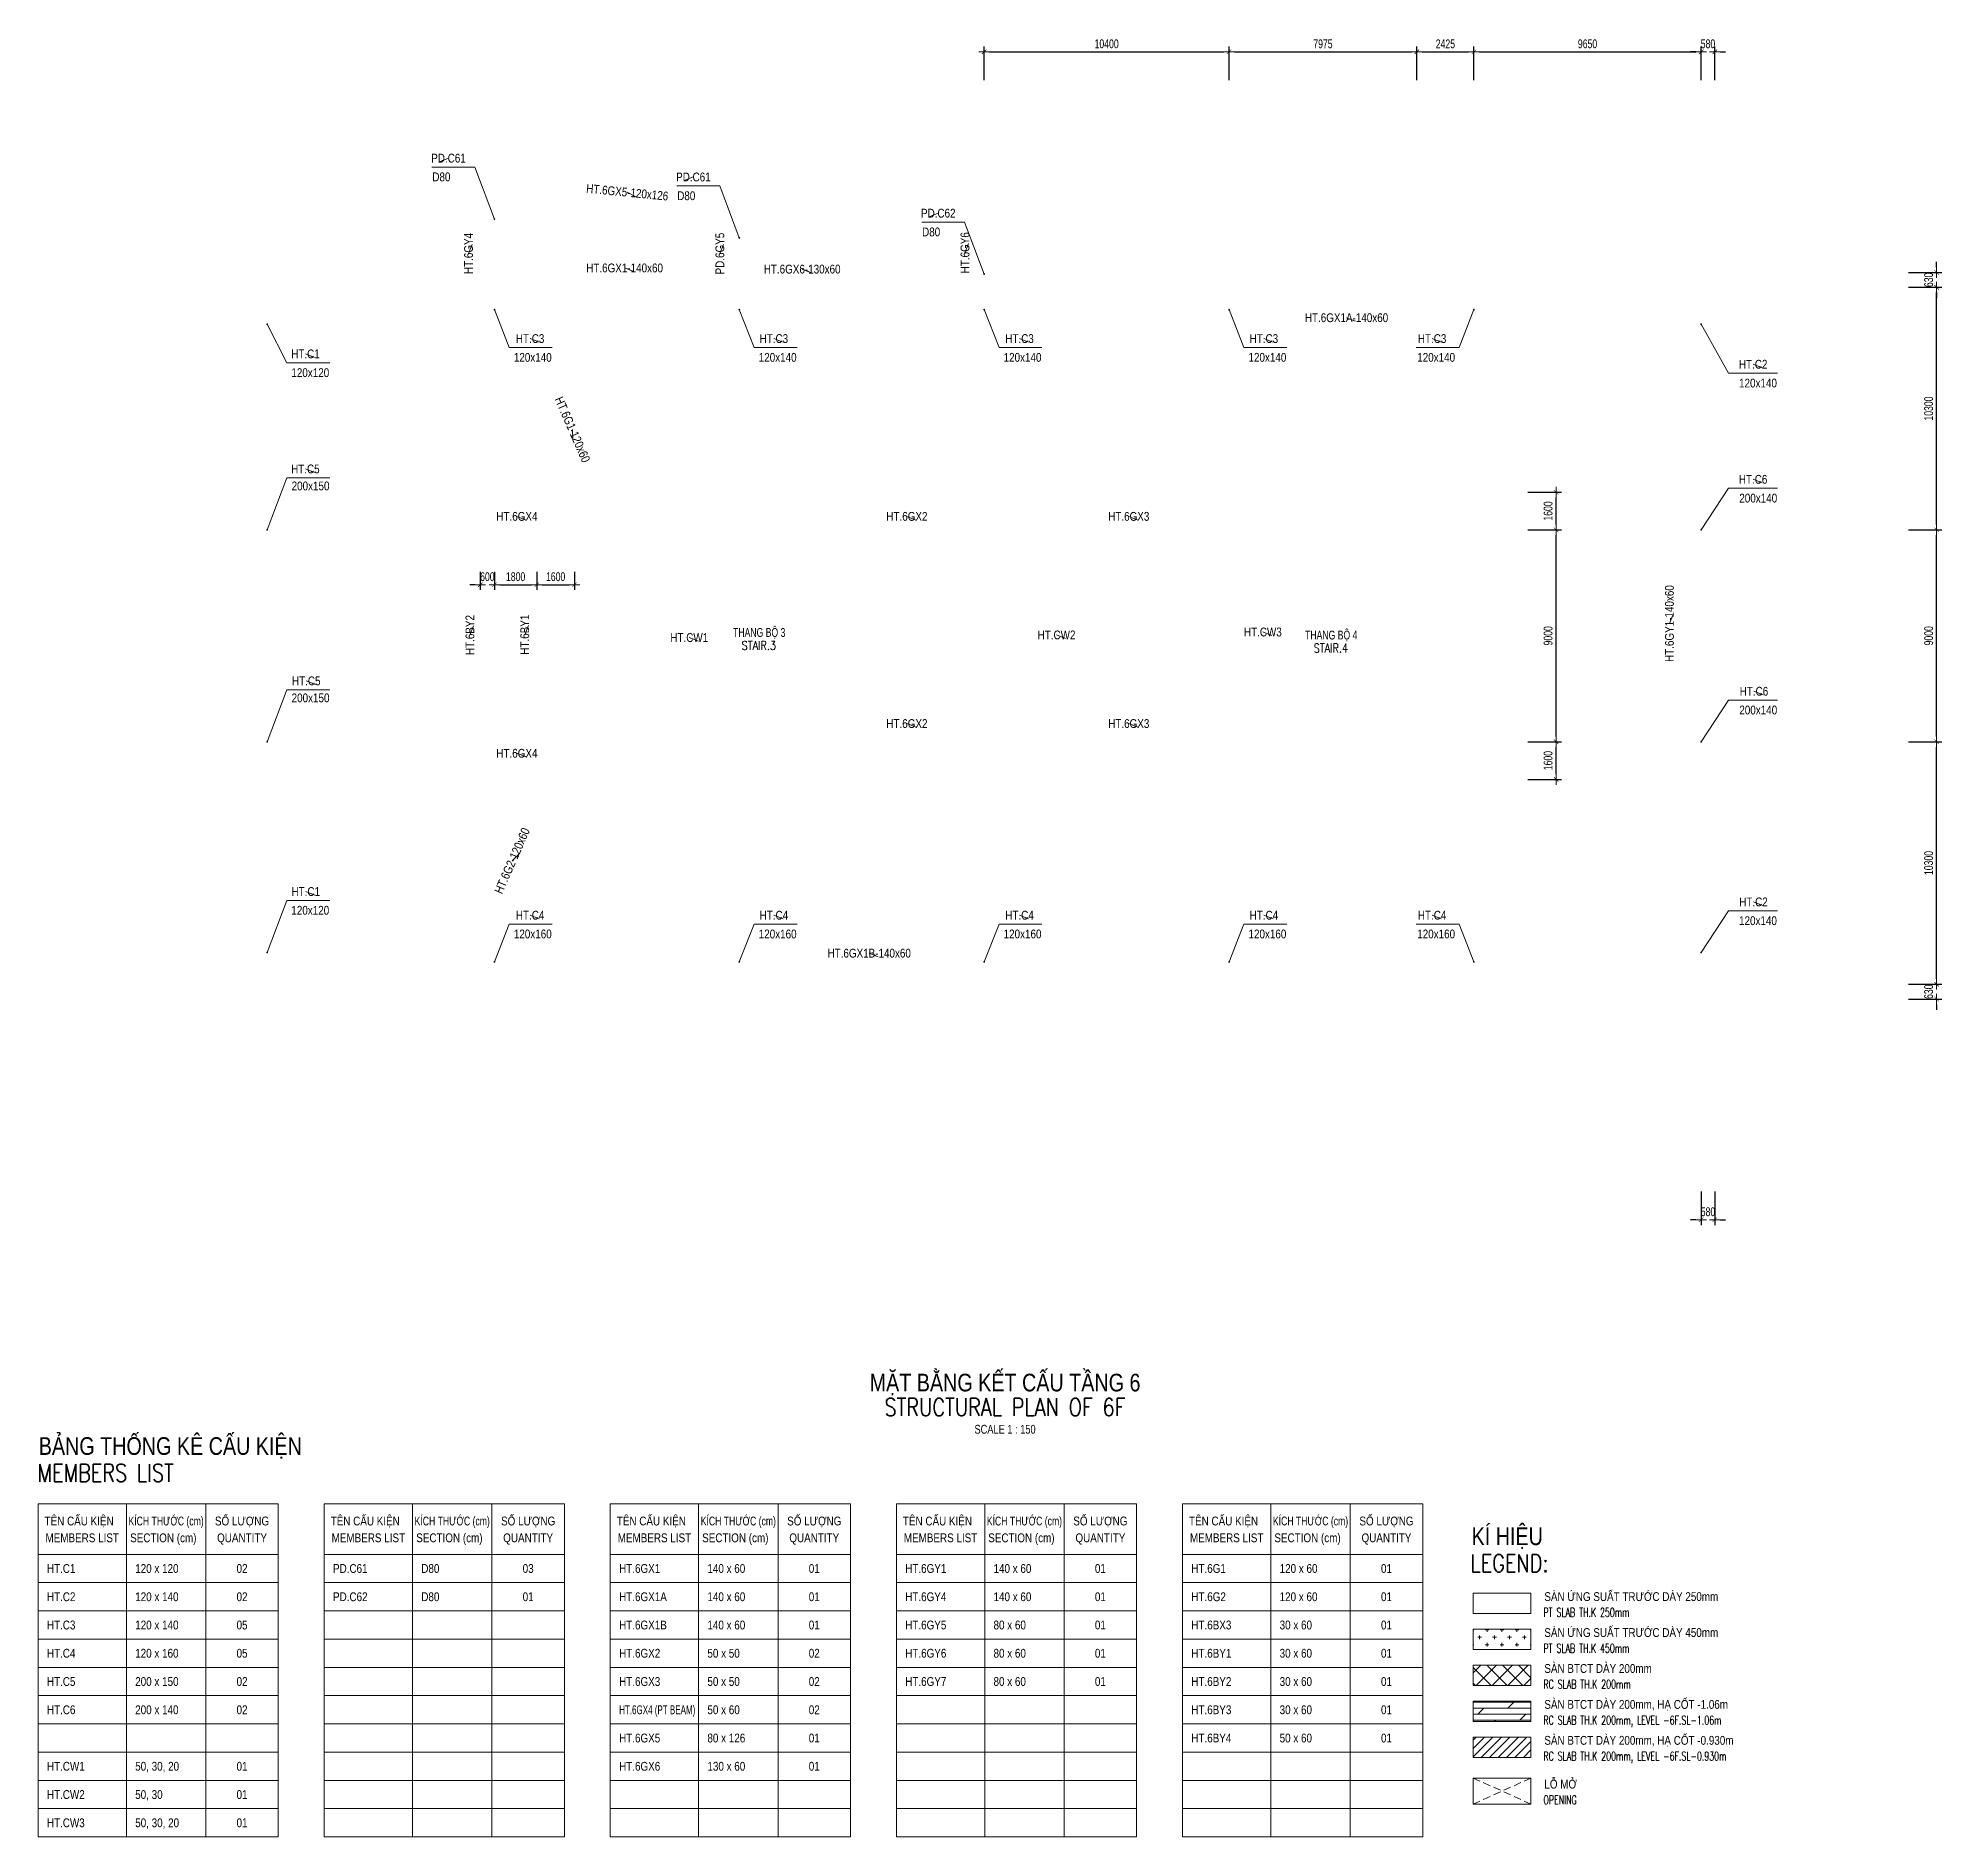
# Model space of a CAD drawing. Header units: millimetres. Extents: x 120969 to 201825, y -27310 to 49084.
import ezdxf
from ezdxf.enums import TextEntityAlignment as Align

# ---------------------------------------------------------------- set-up
doc = ezdxf.new("R2010")
doc.units = ezdxf.units.MM
doc.linetypes.add('DASHED2', pattern=[9.525, 6.35, -3.175])
doc.layers.get('Defpoints').update_dxf_attribs({"color": 151, "lineweight": 9})
for name, color, linetype, lineweight in [('$0$NDC_S_ANNO', 7, 'Continuous', 20), ('$0$NDC_S_DIM', 1, 'Continuous', 15), ('NDC_S_ANNO', 7, 'Continuous', 20), ('NDC_S_BEAM NAME', 7, 'Continuous', 9), ('NDC_S_COLUMN NAME', 7, 'Continuous', 9), ('NDC_S_DIM', 1, 'Continuous', 15), ('NDC_S_ENG TEXT', 2, 'Continuous', 20), ('NDC_S_ENG TITLE', 3, 'Continuous', 20), ('NDC_S_HATCH MATERIAL', 8, 'Continuous', 13), ('NDC_S_LEADER', 1, 'Continuous', 15), ('NDC_S_OPENING', 9, 'DASHED2', 13), ('NDC_S_SLAB', 2, 'Continuous', 20), ('NDC_S_TEXT SYMBOL', 7, 'Continuous', 20), ('NDC_S_VN TEXT', 7, 'Continuous', 20), ('NDC_S_VN TITLE', 6, 'Continuous', 35), ('NDC_Table', 3, 'Continuous', 20)]:
    doc.layers.add(name, color=color, linetype=linetype, lineweight=lineweight)
doc.styles.add('$0$ARIAL', font='arial.ttf', dxfattribs={"width": 0.8})
doc.styles.add('$0$NDC_DIM', font='', dxfattribs={"width": 0.75})
doc.styles.add('$0$NDC_EN TXT', font='romans.shx', dxfattribs={"width": 0.8})
doc.styles.add('NDC_ANNO', font='', dxfattribs={"width": 0.8})
doc.styles.add('NDC_BAR 2', font='romans.shx', dxfattribs={"width": 0.8})
doc.styles.add('NDC_DIM', font='', dxfattribs={"width": 0.75})
doc.styles.add('NDC_EN TXT', font='romans.shx', dxfattribs={"width": 0.8})
doc.styles.add('NDC_VIE TXT', font='arial.ttf', dxfattribs={"width": 0.8})
doc.styles.get('$0$NDC_DIM').set_extended_font_data('Dotum')
doc.styles.get('NDC_ANNO').set_extended_font_data('Dotum')
doc.styles.get('NDC_DIM').set_extended_font_data('Dotum')
doc.dimstyles.new('$0$NDC_dim_iso', dxfattribs={"dimtxt": 2.5, "dimasz": 1, "dimexe": 1.5, "dimexo": 2.5, "dimgap": 1, "dimtad": 1, "dimdec": 0, "dimzin": 0, "dimdsep": 46, "dimtxsty": '$0$NDC_DIM', "dimblk": '$0$DIMMARK', "dimcen": 0.09, "dimdle": 1.2, "dimclrd": 1, "dimclre": 1, "dimclrt": 3, "dimadec": 0, "dimazin": 0, "dimtfac": 1, "dimtdec": 0, "dimtix": 1, "dimtofl": 0, "dimtmove": 0, "dimatfit": 3, "dimfxl": 8, "dimfxlon": 1, "dimtolj": 1, "dimtzin": 0, "dimarcsym": 0})
doc.dimstyles.new('NDC_dim_150', dxfattribs={"dimscale": 150, "dimtxt": 2.5, "dimasz": 1.5, "dimexe": 1.5, "dimexo": 2.5, "dimgap": 1, "dimtad": 1, "dimdec": 0, "dimzin": 0, "dimdsep": 46, "dimtxsty": 'NDC_DIM', "dimblk": 'DIMMARK', "dimcen": 0.09, "dimdle": 1.2, "dimclrd": 1, "dimclre": 1, "dimclrt": 3, "dimadec": 0, "dimazin": 0, "dimtfac": 1, "dimtdec": 0, "dimtix": 1, "dimtofl": 0, "dimtmove": 0, "dimatfit": 3, "dimfxl": 8, "dimfxlon": 1, "dimtolj": 1, "dimtzin": 0, "dimarcsym": 0})
doc.dimstyles.new('NDC_dim_200', dxfattribs={"dimscale": 200, "dimtxt": 2.5, "dimasz": 1.5, "dimexe": 1.5, "dimexo": 2.5, "dimgap": 1, "dimtad": 1, "dimdec": 0, "dimzin": 0, "dimdsep": 46, "dimtxsty": 'NDC_DIM', "dimblk": 'DIMMARK', "dimcen": 0.09, "dimdle": 1.2, "dimclrd": 1, "dimclre": 1, "dimclrt": 3, "dimadec": 0, "dimazin": 0, "dimtfac": 1, "dimtdec": 0, "dimtix": 1, "dimtofl": 0, "dimtmove": 0, "dimatfit": 3, "dimfxl": 6, "dimfxlon": 1, "dimtolj": 1, "dimtzin": 0, "dimarcsym": 0})

msp = doc.modelspace()

# ---------------------------------------------------------------- texts
at = {"layer": 'NDC_S_ENG TEXT', "style": '$0$NDC_EN TXT'}
for s, height, width, p in [('LEGEND:', 750, 0.8, (181800.2, -16059.5)), ('PT SLAB TH.K 250mm', 375, 0.65, (184901.7, -17961)), ('PT SLAB TH.K 450mm', 375, 0.65, (184901.7, -19487)), ('RC SLAB TH.K 200mm', 375, 0.65, (184901.7, -21013)), ('RC SLAB TH.K 200mm, LEVEL -6F.SL-1.06m', 375, 0.65, (184901.7, -22539)), ('RC SLAB TH.K 200mm, LEVEL -6F.SL-0.930m', 375, 0.65, (184901.7, -24065)), ('OPENING', 375, 0.65, (184901.7, -25923.9))]:
    msp.add_text(s, height=height, dxfattribs=dict(at, width=width)).set_placement(p)
at = {"layer": 'NDC_S_ENG TITLE', "style": 'NDC_EN TXT', "width": 0.8}
msp.add_text('MEMBERS LIST', height=750, dxfattribs=at).set_placement((120947.1, -12225.5))
at = {"layer": 'NDC_S_VN TEXT'}
for s, style, width, p in [('THANG BỘ 3', 'NDC_VIE TXT', 0.7, (150486.1, 23653.7)), ('STAIR.3', 'NDC_BAR 2', 0.8, (150853.9, 23100.6)), ('THANG BỘ 4', 'NDC_VIE TXT', 0.7, (174779.5, 23543.7)), ('STAIR.4', 'NDC_BAR 2', 0.8, (175147.3, 22990.7)), ('SÀN ỨNG SUẤT TRƯỚC DÀY 250mm', 'NDC_VIE TXT', 0.8, (184940, -17292.2)), ('SÀN ỨNG SUẤT TRƯỚC DÀY 450mm', 'NDC_VIE TXT', 0.8, (184940, -18818.2)), ('SÀN BTCT DÀY 200mm', 'NDC_VIE TXT', 0.8, (184940, -20344.2)), ('SÀN BTCT DÀY 200mm, HẠ CỐT -1.06m', 'NDC_VIE TXT', 0.8, (184940, -21870.2)), ('SÀN BTCT DÀY 200mm, HẠ CỐT -0.930m', 'NDC_VIE TXT', 0.8, (184940, -23396.2)), ('LỖ MỞ', 'NDC_VIE TXT', 0.8, (184940, -25255.1))]:
    msp.add_text(s, height=375, dxfattribs=dict(at, style=style, width=width)).set_placement(p)
at = {"layer": 'NDC_S_VN TEXT', "style": 'NDC_VIE TXT', "width": 0.8}
for s, p in [('BẢNG THỐNG KÊ CẤU KIỆN', (120997.4, -10334.4)), ('KÍ HIỆU', (181850.4, -14168.4))]:
    msp.add_text(s, height=750, dxfattribs=at).set_placement(p, align=Align.TOP_LEFT)
at = {"layer": 'NDC_S_VN TEXT', "style": 'NDC_VIE TXT'}
for s, width, p in [('TÊN CẤU KIỆN', 0.8, (122712.8, -13893.7)), ('KÍCH THƯỚC (cm)', 0.7, (126406.6, -13893.7)), ('SỐ LƯỢNG', 0.8, (129631.6, -13893.7)), ('TÊN CẤU KIỆN', 0.8, (134863.8, -13893.7)), ('KÍCH THƯỚC (cm)', 0.7, (138557.6, -13893.7)), ('SỐ LƯỢNG', 0.8, (141782.6, -13893.7)), ('TÊN CẤU KIỆN', 0.8, (147014.7, -13893.7)), ('KÍCH THƯỚC (cm)', 0.7, (150708.5, -13893.7)), ('SỐ LƯỢNG', 0.8, (153933.5, -13893.7)), ('TÊN CẤU KIỆN', 0.8, (159165.7, -13893.7)), ('KÍCH THƯỚC (cm)', 0.7, (162859.5, -13893.7)), ('SỐ LƯỢNG', 0.8, (166084.5, -13893.7)), ('TÊN CẤU KIỆN', 0.8, (171316.7, -13893.7)), ('KÍCH THƯỚC (cm)', 0.7, (175010.5, -13893.7)), ('SỐ LƯỢNG', 0.8, (178235.5, -13893.7)), ('MEMBERS LIST', 0.8, (122844.1, -14607.1)), ('SECTION (cm)', 0.8, (126287.7, -14607.1)), ('QUANTITY', 0.8, (129631.6, -14607.1)), ('MEMBERS LIST', 0.8, (134995.1, -14607.1)), ('SECTION (cm)', 0.8, (138438.7, -14607.1)), ('QUANTITY', 0.8, (141782.6, -14607.1)), ('MEMBERS LIST', 0.8, (147146, -14607.1)), ('SECTION (cm)', 0.8, (150580.5, -14607.1)), ('QUANTITY', 0.8, (153933.5, -14607.1)), ('MEMBERS LIST', 0.8, (159297, -14607.1)), ('SECTION (cm)', 0.8, (162731.5, -14607.1)), ('QUANTITY', 0.8, (166084.5, -14607.1)), ('MEMBERS LIST', 0.8, (171448, -14607.1)), ('SECTION (cm)', 0.8, (174882.5, -14607.1)), ('QUANTITY', 0.8, (178235.5, -14607.1)), ('02', 0.8, (129631.6, -15910)), ('03', 0.8, (141782.6, -15910)), ('01', 0.8, (153933.5, -15910)), ('01', 0.8, (166084.5, -15910)), ('01', 0.8, (178235.5, -15910)), ('02', 0.8, (129631.6, -17110)), ('01', 0.8, (141782.6, -17110)), ('01', 0.8, (153933.5, -17110)), ('01', 0.8, (166084.5, -17110)), ('01', 0.8, (178235.5, -17110)), ('05', 0.8, (129631.6, -18310)), ('01', 0.8, (153933.5, -18310)), ('01', 0.8, (166084.5, -18310)), ('01', 0.8, (178235.5, -18310)), ('05', 0.8, (129631.6, -19510)), ('02', 0.8, (153933.5, -19510)), ('01', 0.8, (166084.5, -19510)), ('01', 0.8, (178235.5, -19510)), ('02', 0.8, (129631.6, -20710)), ('02', 0.8, (153933.5, -20710)), ('01', 0.8, (166084.5, -20710)), ('01', 0.8, (178235.5, -20710)), ('02', 0.8, (129631.6, -21910)), ('02', 0.8, (153933.5, -21910)), ('01', 0.8, (178235.5, -21910)), ('01', 0.8, (153933.5, -23110)), ('01', 0.8, (178235.5, -23110)), ('01', 0.8, (129631.6, -24310)), ('01', 0.8, (153933.5, -24310)), ('01', 0.8, (129631.6, -25510)), ('01', 0.8, (129631.6, -26710))]:
    msp.add_text(s, height=375, dxfattribs=dict(at, width=width)).set_placement(p, align=Align.MIDDLE_CENTER)
for s, width, p in [('HT.C1', 0.8, (121344.1, -15910)), ('120 x 120', 0.8, (125094.1, -15910)), ('PD.C61', 0.8, (133495.1, -15910)), ('D80', 0.8, (137245.1, -15910)), ('HT.6GX1', 0.8, (145646, -15910)), ('140 x 60', 0.8, (149396, -15910)), ('HT.6GY1', 0.8, (157797, -15910)), ('140 x 60', 0.8, (161547, -15910)), ('HT.6G1', 0.8, (169948, -15910)), ('120 x 60', 0.8, (173698, -15910)), ('HT.C2', 0.8, (121344.1, -17110)), ('120 x 140', 0.8, (125094.1, -17110)), ('PD.C62', 0.8, (133495.1, -17110)), ('D80', 0.8, (137245.1, -17110)), ('HT.6GX1A', 0.8, (145646, -17110)), ('140 x 60', 0.8, (149396, -17110)), ('HT.6GY4', 0.8, (157797, -17110)), ('140 x 60', 0.8, (161547, -17110)), ('HT.6G2', 0.8, (169948, -17110)), ('120 x 60', 0.8, (173698, -17110)), ('HT.C3', 0.8, (121344.1, -18310)), ('120 x 140', 0.8, (125094.1, -18310)), ('HT.6GX1B', 0.8, (145646, -18310)), ('140 x 60', 0.8, (149396, -18310)), ('HT.6GY5', 0.8, (157797, -18310)), ('80 x 60', 0.8, (161547, -18310)), ('HT.6BX3', 0.8, (169948, -18310)), ('30 x 60', 0.8, (173698, -18310)), ('HT.C4', 0.8, (121344.1, -19510)), ('120 x 160', 0.8, (125094.1, -19510)), ('HT.6GX2', 0.8, (145646, -19510)), ('50 x 50', 0.8, (149396, -19510)), ('HT.6GY6', 0.8, (157797, -19510)), ('80 x 60', 0.8, (161547, -19510)), ('HT.6BY1', 0.8, (169948, -19510)), ('30 x 60', 0.8, (173698, -19510)), ('HT.C5', 0.8, (121344.1, -20710)), ('200 x 150', 0.8, (125094.1, -20710)), ('HT.6GX3', 0.8, (145646, -20710)), ('50 x 50', 0.8, (149396, -20710)), ('HT.6GY7', 0.8, (157797, -20710)), ('80 x 60', 0.8, (161547, -20710)), ('HT.6BY2', 0.8, (169948, -20710)), ('30 x 60', 0.8, (173698, -20710)), ('HT.C6', 0.8, (121344.1, -21910)), ('200 x 140', 0.8, (125094.1, -21910)), ('HT.6GX4 (PT BEAM)', 0.65, (145646, -21910)), ('50 x 60', 0.8, (149396, -21910)), ('HT.6BY3', 0.8, (169948, -21910)), ('30 x 60', 0.8, (173698, -21910)), ('HT.6GX5', 0.8, (145646, -23110)), ('HT.6BY4', 0.8, (169948, -23110)), ('50 x 60', 0.8, (173698, -23110)), ('HT.CW1', 0.8, (121344.1, -24310)), ('50, 30, 20', 0.8, (125094.1, -24310)), ('HT.6GX6', 0.8, (145646, -24310)), ('130 x 60', 0.8, (149396, -24310)), ('HT.CW2', 0.8, (121344.1, -25510)), ('50, 30', 0.8, (125094.1, -25510)), ('HT.CW3', 0.8, (121344.1, -26710)), ('50, 30, 20', 0.8, (125094.1, -26710))]:
    msp.add_text(s, height=375, dxfattribs=dict(at, width=width)).set_placement(p, align=Align.MIDDLE_LEFT)
at = {"layer": 'NDC_S_VN TEXT', "color": 1, "style": 'NDC_VIE TXT', "width": 0.8}
msp.add_text('80 x 126', height=375, dxfattribs=at).set_placement((149396, -23110), align=Align.MIDDLE_LEFT)

# ---------------------------------------------------------------- blocks, each defined once
blk = doc.blocks.new('Drawing name_symbol')
at = {"layer": 'NDC_S_ENG TITLE', "style": 'NDC_EN TXT', "width": 0.8}
blk.add_attdef('SECTDET1', text='', height=5, dxfattribs=at).set_placement((0, 1.01), align=Align.CENTER)
at = {"layer": 'NDC_S_TEXT SYMBOL', "lineweight": 25, "style": 'NDC_ANNO', "width": 0.8}
blk.add_attdef('SSCALE', text='', height=2.5, dxfattribs=at).set_placement((0, -4), align=Align.CENTER)
at = {"layer": 'NDC_S_VN TITLE', "style": 'NDC_VIE TXT', "width": 0.8}
blk.add_attdef('SECTDET2', text='', height=5, dxfattribs=at).set_placement((0, 7.97), align=Align.CENTER)
blk = doc.blocks.new('$0$DIMMARK')
at = {"layer": '$0$NDC_S_DIM', "color": 1}
blk.add_line((-1.5, 0), (1, 0), dxfattribs=at)
at = {"layer": '$0$NDC_S_DIM', "color": 2, "const_width": 0.1}
blk.add_lwpolyline([(-0.42, -0.42), (0.42, 0.42)], dxfattribs=at)
blk = doc.blocks.new('DIMMARK')
at = {"layer": 'NDC_S_DIM', "color": 1}
blk.add_line((-1.5, 0), (1, 0), dxfattribs=at)
at = {"layer": 'NDC_S_DIM', "color": 2, "const_width": 0.1}
blk.add_lwpolyline([(-0.42, -0.42), (0.42, 0.42)], dxfattribs=at)
blk = doc.blocks.new('*D224')
at = {"layer": 'Defpoints', "color": 0, "ltscale": 100, "transparency": 16777216}
for p in [(171550, 48500), (161150, 43304), (171550, 42626)]:
    blk.add_point(p, dxfattribs=at)
at = {"layer": 'NDC_S_DIM', "color": 1, "lineweight": -2, "ltscale": 100, "transparency": 16777216}
for p, q in [((161150, 47300), (161150, 48725)), ((171550, 47300), (171550, 48725)), ((161375, 48500), (171325, 48500))]:
    blk.add_line(p, q, dxfattribs=at)
at = {"layer": 'NDC_S_DIM', "color": 1, "lineweight": -2, "ltscale": 100, "transparency": 16777216, "xscale": 225, "yscale": 225, "zscale": 225, "rotation": 180}
blk.add_blockref('DIMMARK', (161150, 48500), dxfattribs=at)
at = {"layer": 'NDC_S_DIM', "color": 1, "lineweight": -2, "ltscale": 100, "transparency": 16777216, "xscale": 225, "yscale": 225, "zscale": 225}
blk.add_blockref('DIMMARK', (171550, 48500), dxfattribs=at)
at = {"layer": 'NDC_S_DIM', "color": 3, "ltscale": 100, "transparency": 16777216, "insert": (166350, 48838), "char_height": 375, "attachment_point": 5, "style": 'NDC_DIM'}
blk.add_mtext('\\A1;10400', dxfattribs=at)
blk = doc.blocks.new('*D225')
at = {"layer": 'Defpoints', "color": 0, "ltscale": 100, "transparency": 16777216}
for p in [(179525, 48500), (171550, 46607), (179525, 46607)]:
    blk.add_point(p, dxfattribs=at)
at = {"layer": 'NDC_S_DIM', "color": 1, "lineweight": -2, "ltscale": 100, "transparency": 16777216}
for p, q in [((171550, 47300), (171550, 48725)), ((179525, 47300), (179525, 48725)), ((171775, 48500), (179300, 48500))]:
    blk.add_line(p, q, dxfattribs=at)
at = {"layer": 'NDC_S_DIM', "color": 1, "lineweight": -2, "ltscale": 100, "transparency": 16777216, "xscale": 225, "yscale": 225, "zscale": 225, "rotation": 180}
blk.add_blockref('DIMMARK', (171550, 48500), dxfattribs=at)
at = {"layer": 'NDC_S_DIM', "color": 1, "lineweight": -2, "ltscale": 100, "transparency": 16777216, "xscale": 225, "yscale": 225, "zscale": 225}
blk.add_blockref('DIMMARK', (179525, 48500), dxfattribs=at)
at = {"layer": 'NDC_S_DIM', "color": 3, "ltscale": 100, "transparency": 16777216, "insert": (175537, 48838), "char_height": 375, "attachment_point": 5, "style": 'NDC_DIM'}
blk.add_mtext('\\A1;7975', dxfattribs=at)
blk = doc.blocks.new('*D226')
at = {"layer": 'Defpoints', "color": 0, "ltscale": 100, "transparency": 16777216}
for p in [(181950, 48500), (179525, 46607), (181950, 46607)]:
    blk.add_point(p, dxfattribs=at)
at = {"layer": 'NDC_S_DIM', "color": 1, "lineweight": -2, "ltscale": 100, "transparency": 16777216}
for p, q in [((179525, 47300), (179525, 48725)), ((181950, 47300), (181950, 48725)), ((179750, 48500), (181725, 48500))]:
    blk.add_line(p, q, dxfattribs=at)
at = {"layer": 'NDC_S_DIM', "color": 1, "lineweight": -2, "ltscale": 100, "transparency": 16777216, "xscale": 225, "yscale": 225, "zscale": 225, "rotation": 180}
blk.add_blockref('DIMMARK', (179525, 48500), dxfattribs=at)
at = {"layer": 'NDC_S_DIM', "color": 1, "lineweight": -2, "ltscale": 100, "transparency": 16777216, "xscale": 225, "yscale": 225, "zscale": 225}
blk.add_blockref('DIMMARK', (181950, 48500), dxfattribs=at)
at = {"layer": 'NDC_S_DIM', "color": 3, "ltscale": 100, "transparency": 16777216, "insert": (180737, 48838), "char_height": 375, "attachment_point": 5, "style": 'NDC_DIM'}
blk.add_mtext('\\A1;2425', dxfattribs=at)
blk = doc.blocks.new('*D227')
at = {"layer": 'Defpoints', "color": 0, "ltscale": 100, "transparency": 16777216}
for p in [(191600, 48500), (181950, 46828), (191600, 46828)]:
    blk.add_point(p, dxfattribs=at)
at = {"layer": 'NDC_S_DIM', "color": 1, "lineweight": -2, "ltscale": 100, "transparency": 16777216}
for p, q in [((181950, 47300), (181950, 48725)), ((191600, 47300), (191600, 48725)), ((182175, 48500), (191375, 48500))]:
    blk.add_line(p, q, dxfattribs=at)
at = {"layer": 'NDC_S_DIM', "color": 1, "lineweight": -2, "ltscale": 100, "transparency": 16777216, "xscale": 225, "yscale": 225, "zscale": 225, "rotation": 180}
blk.add_blockref('DIMMARK', (181950, 48500), dxfattribs=at)
at = {"layer": 'NDC_S_DIM', "color": 1, "lineweight": -2, "ltscale": 100, "transparency": 16777216, "xscale": 225, "yscale": 225, "zscale": 225}
blk.add_blockref('DIMMARK', (191600, 48500), dxfattribs=at)
at = {"layer": 'NDC_S_DIM', "color": 3, "ltscale": 100, "transparency": 16777216, "insert": (186775, 48838), "char_height": 375, "attachment_point": 5, "style": 'NDC_DIM'}
blk.add_mtext('\\A1;9650', dxfattribs=at)
blk = doc.blocks.new('*D228')
at = {"layer": 'Defpoints', "color": 0, "ltscale": 100, "transparency": 16777216}
for p in [(192180, 48500), (191600, 46828), (192180, 37200)]:
    blk.add_point(p, dxfattribs=at)
at = {"layer": 'NDC_S_DIM', "color": 1, "lineweight": -2, "ltscale": 100, "transparency": 16777216}
for p, q in [((191600, 47300), (191600, 48725)), ((192180, 47300), (192180, 48725)), ((191375, 48500), (191150, 48500)), ((192405, 48500), (192630, 48500))]:
    blk.add_line(p, q, dxfattribs=at)
at = {"layer": 'NDC_S_DIM', "color": 1, "lineweight": -2, "ltscale": 100, "transparency": 16777216, "xscale": 225, "yscale": 225, "zscale": 225}
blk.add_blockref('DIMMARK', (191600, 48500), dxfattribs=at)
at = {"layer": 'NDC_S_DIM', "color": 1, "lineweight": -2, "ltscale": 100, "transparency": 16777216, "xscale": 225, "yscale": 225, "zscale": 225, "rotation": 180}
blk.add_blockref('DIMMARK', (192180, 48500), dxfattribs=at)
at = {"layer": 'NDC_S_DIM', "color": 3, "ltscale": 100, "transparency": 16777216, "insert": (191890, 48838), "char_height": 375, "attachment_point": 5, "style": 'NDC_DIM'}
blk.add_mtext('\\A1;580', dxfattribs=at)
blk = doc.blocks.new('*D229')
at = {"layer": 'Defpoints', "color": 0, "ltscale": 100, "transparency": 16777216}
for p in [(188321, 8900), (201600, 8900), (188571, 8270)]:
    blk.add_point(p, dxfattribs=at)
at = {"layer": 'NDC_S_DIM', "color": 1, "lineweight": -2, "ltscale": 100, "transparency": 16777216}
for p, q in [((200400, 8900), (201825, 8900)), ((201600, 9125), (201600, 9350)), ((200400, 8270), (201825, 8270)), ((201600, 8045), (201600, 7820))]:
    blk.add_line(p, q, dxfattribs=at)
at = {"layer": 'NDC_S_DIM', "color": 1, "lineweight": -2, "ltscale": 100, "transparency": 16777216, "xscale": 225, "yscale": 225, "zscale": 225}
for p, rotation in [((201600, 8900), 270), ((201600, 8270), 90)]:
    blk.add_blockref('DIMMARK', p, dxfattribs=dict(at, rotation=rotation))
at = {"layer": 'NDC_S_DIM', "color": 3, "ltscale": 100, "transparency": 16777216, "insert": (201262, 8585), "char_height": 375, "attachment_point": 5, "rotation": 90, "style": 'NDC_DIM'}
blk.add_mtext('\\A1;630', dxfattribs=at)
blk = doc.blocks.new('*D230')
at = {"layer": 'Defpoints', "color": 0, "ltscale": 100, "transparency": 16777216}
for p in [(197642, 19200), (201600, 19200), (188321, 8900)]:
    blk.add_point(p, dxfattribs=at)
at = {"layer": 'NDC_S_DIM', "color": 1, "lineweight": -2, "ltscale": 100, "transparency": 16777216}
for p, q in [((200400, 19200), (201825, 19200)), ((201600, 9125), (201600, 18975)), ((200400, 8900), (201825, 8900))]:
    blk.add_line(p, q, dxfattribs=at)
at = {"layer": 'NDC_S_DIM', "color": 1, "lineweight": -2, "ltscale": 100, "transparency": 16777216, "xscale": 225, "yscale": 225, "zscale": 225}
for p, rotation in [((201600, 19200), 90), ((201600, 8900), 270)]:
    blk.add_blockref('DIMMARK', p, dxfattribs=dict(at, rotation=rotation))
at = {"layer": 'NDC_S_DIM', "color": 3, "ltscale": 100, "transparency": 16777216, "insert": (201262, 14050), "char_height": 375, "attachment_point": 5, "rotation": 90, "style": 'NDC_DIM'}
blk.add_mtext('\\A1;10300', dxfattribs=at)
blk = doc.blocks.new('*D231')
at = {"layer": 'Defpoints', "color": 0, "ltscale": 100, "transparency": 16777216}
for p in [(196143, 28200), (201600, 28200), (197642, 19200)]:
    blk.add_point(p, dxfattribs=at)
at = {"layer": 'NDC_S_DIM', "color": 1, "lineweight": -2, "ltscale": 100, "transparency": 16777216}
for p, q in [((200400, 28200), (201825, 28200)), ((201600, 19425), (201600, 27975)), ((200400, 19200), (201825, 19200))]:
    blk.add_line(p, q, dxfattribs=at)
at = {"layer": 'NDC_S_DIM', "color": 1, "lineweight": -2, "ltscale": 100, "transparency": 16777216, "xscale": 225, "yscale": 225, "zscale": 225}
for p, rotation in [((201600, 28200), 90), ((201600, 19200), 270)]:
    blk.add_blockref('DIMMARK', p, dxfattribs=dict(at, rotation=rotation))
at = {"layer": 'NDC_S_DIM', "color": 3, "ltscale": 100, "transparency": 16777216, "insert": (201262, 23700), "char_height": 375, "attachment_point": 5, "rotation": 90, "style": 'NDC_DIM'}
blk.add_mtext('\\A1;9000', dxfattribs=at)
blk = doc.blocks.new('*D232')
at = {"layer": 'Defpoints', "color": 0, "ltscale": 100, "transparency": 16777216}
for p in [(196143, 38500), (201600, 38500), (196143, 28200)]:
    blk.add_point(p, dxfattribs=at)
at = {"layer": 'NDC_S_DIM', "color": 1, "lineweight": -2, "ltscale": 100, "transparency": 16777216}
for p, q in [((200400, 38500), (201825, 38500)), ((201600, 28425), (201600, 38275)), ((200400, 28200), (201825, 28200))]:
    blk.add_line(p, q, dxfattribs=at)
at = {"layer": 'NDC_S_DIM', "color": 1, "lineweight": -2, "ltscale": 100, "transparency": 16777216, "xscale": 225, "yscale": 225, "zscale": 225}
for p, rotation in [((201600, 38500), 90), ((201600, 28200), 270)]:
    blk.add_blockref('DIMMARK', p, dxfattribs=dict(at, rotation=rotation))
at = {"layer": 'NDC_S_DIM', "color": 3, "ltscale": 100, "transparency": 16777216, "insert": (201262, 33350), "char_height": 375, "attachment_point": 5, "rotation": 90, "style": 'NDC_DIM'}
blk.add_mtext('\\A1;10300', dxfattribs=at)
blk = doc.blocks.new('*D233')
at = {"layer": 'Defpoints', "color": 0, "ltscale": 100, "transparency": 16777216}
for p in [(188311, 39130), (201600, 39130), (196143, 38500)]:
    blk.add_point(p, dxfattribs=at)
at = {"layer": 'NDC_S_DIM', "color": 1, "lineweight": -2, "ltscale": 100, "transparency": 16777216}
for p, q in [((200400, 39130), (201825, 39130)), ((201600, 39355), (201600, 39580)), ((200400, 38500), (201825, 38500)), ((201600, 38275), (201600, 38050))]:
    blk.add_line(p, q, dxfattribs=at)
at = {"layer": 'NDC_S_DIM', "color": 1, "lineweight": -2, "ltscale": 100, "transparency": 16777216, "xscale": 225, "yscale": 225, "zscale": 225}
for p, rotation in [((201600, 39130), 270), ((201600, 38500), 90)]:
    blk.add_blockref('DIMMARK', p, dxfattribs=dict(at, rotation=rotation))
at = {"layer": 'NDC_S_DIM', "color": 3, "ltscale": 100, "transparency": 16777216, "insert": (201262, 38815), "char_height": 375, "attachment_point": 5, "rotation": 90, "style": 'NDC_DIM'}
blk.add_mtext('\\A1;630', dxfattribs=at)
blk = doc.blocks.new('*D234')
at = {"layer": 'Defpoints', "color": 0, "ltscale": 100, "transparency": 16777216}
for p in [(139750, 26791), (140350, 26791), (140350, 25871)]:
    blk.add_point(p, dxfattribs=at)
at = {"layer": 'NDC_S_DIM', "color": 1, "lineweight": -2, "ltscale": 100, "transparency": 16777216}
for p, q in [((139750, 26416), (139750, 25646)), ((140350, 26416), (140350, 25646)), ((139525, 25871), (139300, 25871)), ((140575, 25871), (140800, 25871))]:
    blk.add_line(p, q, dxfattribs=at)
at = {"layer": 'NDC_S_DIM', "color": 1, "lineweight": -2, "ltscale": 100, "transparency": 16777216, "xscale": 225, "yscale": 225, "zscale": 225}
blk.add_blockref('DIMMARK', (139750, 25871), dxfattribs=at)
at = {"layer": 'NDC_S_DIM', "color": 1, "lineweight": -2, "ltscale": 100, "transparency": 16777216, "xscale": 225, "yscale": 225, "zscale": 225, "rotation": 180}
blk.add_blockref('DIMMARK', (140350, 25871), dxfattribs=at)
at = {"layer": 'NDC_S_DIM', "color": 3, "ltscale": 100, "transparency": 16777216, "insert": (140050, 26208), "char_height": 375, "attachment_point": 5, "style": 'NDC_DIM'}
blk.add_mtext('\\A1;600', dxfattribs=at)
blk = doc.blocks.new('*D235')
at = {"layer": 'Defpoints', "color": 0, "ltscale": 100, "transparency": 16777216}
for p in [(140350, 26791), (142150, 26791), (142150, 25871)]:
    blk.add_point(p, dxfattribs=at)
at = {"layer": 'NDC_S_DIM', "color": 1, "lineweight": -2, "ltscale": 100, "transparency": 16777216}
for p, q in [((140350, 26416), (140350, 25646)), ((142150, 26416), (142150, 25646)), ((140575, 25871), (141925, 25871))]:
    blk.add_line(p, q, dxfattribs=at)
at = {"layer": 'NDC_S_DIM', "color": 1, "lineweight": -2, "ltscale": 100, "transparency": 16777216, "xscale": 225, "yscale": 225, "zscale": 225, "rotation": 180}
blk.add_blockref('DIMMARK', (140350, 25871), dxfattribs=at)
at = {"layer": 'NDC_S_DIM', "color": 1, "lineweight": -2, "ltscale": 100, "transparency": 16777216, "xscale": 225, "yscale": 225, "zscale": 225}
blk.add_blockref('DIMMARK', (142150, 25871), dxfattribs=at)
at = {"layer": 'NDC_S_DIM', "color": 3, "ltscale": 100, "transparency": 16777216, "insert": (141250, 26208), "char_height": 375, "attachment_point": 5, "style": 'NDC_DIM'}
blk.add_mtext('\\A1;1800', dxfattribs=at)
blk = doc.blocks.new('*D236')
at = {"layer": 'Defpoints', "color": 0, "ltscale": 100, "transparency": 16777216}
for p in [(142150, 26791), (143750, 26791), (143750, 25871)]:
    blk.add_point(p, dxfattribs=at)
at = {"layer": 'NDC_S_DIM', "color": 1, "lineweight": -2, "ltscale": 100, "transparency": 16777216}
for p, q in [((142150, 26416), (142150, 25646)), ((143750, 26416), (143750, 25646)), ((142375, 25871), (143525, 25871))]:
    blk.add_line(p, q, dxfattribs=at)
at = {"layer": 'NDC_S_DIM', "color": 1, "lineweight": -2, "ltscale": 100, "transparency": 16777216, "xscale": 225, "yscale": 225, "zscale": 225, "rotation": 180}
blk.add_blockref('DIMMARK', (142150, 25871), dxfattribs=at)
at = {"layer": 'NDC_S_DIM', "color": 1, "lineweight": -2, "ltscale": 100, "transparency": 16777216, "xscale": 225, "yscale": 225, "zscale": 225}
blk.add_blockref('DIMMARK', (143750, 25871), dxfattribs=at)
at = {"layer": 'NDC_S_DIM', "color": 3, "ltscale": 100, "transparency": 16777216, "insert": (142950, 26208), "char_height": 375, "attachment_point": 5, "style": 'NDC_DIM'}
blk.add_mtext('\\A1;1600', dxfattribs=at)
blk = doc.blocks.new('*D237')
at = {"layer": 'Defpoints', "color": 0, "ltscale": 100, "transparency": 16777216}
for p in [(181350, 19200), (185438, 19200), (181350, 17600)]:
    blk.add_point(p, dxfattribs=at)
at = {"layer": 'NDC_S_DIM', "color": 1, "lineweight": -2, "ltscale": 100, "transparency": 16777216}
for p, q in [((184238, 19200), (185663, 19200)), ((185438, 17825), (185438, 18975)), ((184238, 17600), (185663, 17600))]:
    blk.add_line(p, q, dxfattribs=at)
at = {"layer": 'NDC_S_DIM', "color": 1, "lineweight": -2, "ltscale": 100, "transparency": 16777216, "xscale": 225, "yscale": 225, "zscale": 225}
for p, rotation in [((185438, 19200), 90), ((185438, 17600), 270)]:
    blk.add_blockref('DIMMARK', p, dxfattribs=dict(at, rotation=rotation))
at = {"layer": 'NDC_S_DIM', "color": 3, "ltscale": 100, "transparency": 16777216, "insert": (185100, 18400), "char_height": 375, "attachment_point": 5, "rotation": 90, "style": 'NDC_DIM'}
blk.add_mtext('\\A1;1600', dxfattribs=at)
blk = doc.blocks.new('*D238')
at = {"layer": 'Defpoints', "color": 0, "ltscale": 100, "transparency": 16777216}
for p in [(181350, 28200), (185438, 28200), (181350, 19200)]:
    blk.add_point(p, dxfattribs=at)
at = {"layer": 'NDC_S_DIM', "color": 1, "lineweight": -2, "ltscale": 100, "transparency": 16777216}
for p, q in [((184238, 28200), (185663, 28200)), ((185438, 19425), (185438, 27975)), ((184238, 19200), (185663, 19200))]:
    blk.add_line(p, q, dxfattribs=at)
at = {"layer": 'NDC_S_DIM', "color": 1, "lineweight": -2, "ltscale": 100, "transparency": 16777216, "xscale": 225, "yscale": 225, "zscale": 225}
for p, rotation in [((185438, 28200), 90), ((185438, 19200), 270)]:
    blk.add_blockref('DIMMARK', p, dxfattribs=dict(at, rotation=rotation))
at = {"layer": 'NDC_S_DIM', "color": 3, "ltscale": 100, "transparency": 16777216, "insert": (185100, 23700), "char_height": 375, "attachment_point": 5, "rotation": 90, "style": 'NDC_DIM'}
blk.add_mtext('\\A1;9000', dxfattribs=at)
blk = doc.blocks.new('*D239')
at = {"layer": 'Defpoints', "color": 0, "ltscale": 100, "transparency": 16777216}
for p in [(181350, 29800), (185438, 29800), (181350, 28200)]:
    blk.add_point(p, dxfattribs=at)
at = {"layer": 'NDC_S_DIM', "color": 1, "lineweight": -2, "ltscale": 100, "transparency": 16777216}
for p, q in [((184238, 29800), (185663, 29800)), ((185438, 28425), (185438, 29575)), ((184238, 28200), (185663, 28200))]:
    blk.add_line(p, q, dxfattribs=at)
at = {"layer": 'NDC_S_DIM', "color": 1, "lineweight": -2, "ltscale": 100, "transparency": 16777216, "xscale": 225, "yscale": 225, "zscale": 225}
for p, rotation in [((185438, 29800), 90), ((185438, 28200), 270)]:
    blk.add_blockref('DIMMARK', p, dxfattribs=dict(at, rotation=rotation))
at = {"layer": 'NDC_S_DIM', "color": 3, "ltscale": 100, "transparency": 16777216, "insert": (185100, 29000), "char_height": 375, "attachment_point": 5, "rotation": 90, "style": 'NDC_DIM'}
blk.add_mtext('\\A1;1600', dxfattribs=at)
blk = doc.blocks.new('*D240')
at = {"layer": 'Defpoints', "color": 0, "ltscale": 100, "transparency": 16777216}
for p in [(191600, 13343), (192180, 13343), (192180, -1100)]:
    blk.add_point(p, dxfattribs=at)
at = {"layer": 'NDC_S_DIM', "color": 1, "lineweight": -2, "ltscale": 100, "transparency": 16777216}
for p, q in [((191600, 100), (191600, -1325)), ((192180, 100), (192180, -1325)), ((191375, -1100), (191150, -1100)), ((192405, -1100), (192630, -1100))]:
    blk.add_line(p, q, dxfattribs=at)
at = {"layer": 'NDC_S_DIM', "color": 1, "lineweight": -2, "ltscale": 100, "transparency": 16777216, "xscale": 225, "yscale": 225, "zscale": 225}
blk.add_blockref('DIMMARK', (191600, -1100), dxfattribs=at)
at = {"layer": 'NDC_S_DIM', "color": 1, "lineweight": -2, "ltscale": 100, "transparency": 16777216, "xscale": 225, "yscale": 225, "zscale": 225, "rotation": 180}
blk.add_blockref('DIMMARK', (192180, -1100), dxfattribs=at)
at = {"layer": 'NDC_S_DIM', "color": 3, "ltscale": 100, "transparency": 16777216, "insert": (191890, -762), "char_height": 375, "attachment_point": 5, "style": 'NDC_DIM'}
blk.add_mtext('\\A1;580', dxfattribs=at)
blk = doc.blocks.new('*U10')
at = {"layer": '$0$NDC_S_ANNO', "ltscale": 0.8, "style": '$0$ARIAL', "width": 0.8, "flags": 1}
blk.add_attdef('CHU_THICH', text='', height=2.5, dxfattribs=at).set_placement((0, 0), align=Align.MIDDLE_CENTER)
at = {"layer": '$0$NDC_S_ANNO', "ltscale": 0.8, "style": '$0$ARIAL', "width": 0.8}
blk.add_attdef('TEN', text='', height=2.5, dxfattribs=at).set_placement((-2.58, 1.03), align=Align.MIDDLE_CENTER)
at = {"layer": 'Defpoints'}
blk.add_leader([(0, 0), (-2.58, 1.03)], dimstyle='$0$NDC_dim_iso', override={"dimgap": 0.625, "dimtad": 0}, dxfattribs=at)
blk = doc.blocks.new('Name col F6-F8')
at = {"layer": 'NDC_S_COLUMN NAME'}
ref = blk.add_blockref('*U10', (7464, 34931), dxfattribs=dict(at, xscale=-150, yscale=150, zscale=150))
ref.add_attrib('TEN', 'PD.C61', dxfattribs={"layer": '$0$NDC_S_ANNO', "ltscale": 0.8, "height": 375, "style": '$0$ARIAL', "width": 0.8}).set_placement((7850, 35085), align=Align.MIDDLE_CENTER)
ref = blk.add_blockref('*U10', (17864, 34131), dxfattribs=dict(at, xscale=-150, yscale=150, zscale=150))
ref.add_attrib('TEN', 'PD.C61', dxfattribs={"layer": '$0$NDC_S_ANNO', "ltscale": 0.8, "height": 375, "style": '$0$ARIAL', "width": 0.8}).set_placement((18250, 34285), align=Align.MIDDLE_CENTER)
ref = blk.add_blockref('*U10', (28264, 32594), dxfattribs=dict(at, xscale=-150, yscale=150, zscale=150))
ref.add_attrib('TEN', 'PD.C62', dxfattribs={"layer": '$0$NDC_S_ANNO', "ltscale": 0.8, "height": 375, "style": '$0$ARIAL', "width": 0.8}).set_placement((28650, 32748), align=Align.MIDDLE_CENTER)
at = {"layer": 'NDC_S_COLUMN NAME', "xscale": 150, "yscale": 150, "zscale": 150}
for p, values in [((11702, 27267), {'TEN': 'HT.C3'}), ((22056, 27267), {'TEN': 'HT.C3'}), ((32489, 27267), {'TEN': 'HT.C3'}), ((42867, 27267), {'TEN': 'HT.C3'}), ((50009, 27267), {'TEN': 'HT.C3'}), ((2162, 26617), {'TEN': 'HT.C1'}), ((63645, 26176), {'TEN': 'HT.C2'}), ((2158, 21731), {'TEN': 'HT.C5'}), ((63642, 21290), {'TEN': 'HT.C6'}), ((2196, 12731), {'TEN': 'HT.C5'}), ((63679, 12290), {'TEN': 'HT.C6'}), ((2174, 3784), {'TEN': 'HT.C1'}), ((63658, 3343), {'TEN': 'HT.C2'}), ((11702, 2778), {'TEN': 'HT.C4'}), ((22056, 2778), {'TEN': 'HT.C4'}), ((32489, 2778), {'TEN': 'HT.C4'}), ((42867, 2778), {'TEN': 'HT.C4'}), ((50009, 2778), {'TEN': 'HT.C4'})]:
    blk.add_blockref('*U10', p, dxfattribs=at).add_auto_attribs(values)
at = {"layer": 'NDC_S_COLUMN NAME', "style": 'NDC_VIE TXT', "width": 0.8}
for s, p in [('D80', (7163, 34101)), ('D80', (17563, 33301)), ('D80', (27963, 31764)), ('120x140', (10625, 26437)), ('120x140', (21025, 26437)), ('120x140', (31425, 26437)), ('120x140', (41825, 26437)), ('120x140', (48991, 26437)), ('120x120', (1176, 25787)), ('120x140', (62660, 25346)), ('200x150', (1187, 20976)), ('200x140', (62671, 20460)), ('200x150', (1187, 11976)), ('200x140', (62671, 11460)), ('120x120', (1175, 2955)), ('120x140', (62659, 2513)), ('120x160', (10625, 1949)), ('120x160', (21025, 1949)), ('120x160', (31425, 1949)), ('120x160', (41825, 1949)), ('120x160', (48991, 1949))]:
    blk.add_text(s, height=375, dxfattribs=at).set_placement(p)
at = {"layer": 'NDC_S_LEADER', "ltscale": 100}
for points in [[(9800, 32500), (8969, 34708), (7146, 34708)], [(20200, 31700), (19369, 33908), (17546, 33908)], [(30600, 30163), (29769, 32371), (27946, 32371)], [(9800, 28650), (10431, 27044), (12254, 27044)], [(20200, 28650), (20831, 27044), (22654, 27044)], [(30600, 28650), (31231, 27044), (33054, 27044)], [(41000, 28650), (41631, 27044), (43454, 27044)], [(51400, 28650), (50769, 27044), (48946, 27044)], [(150, 28028), (981, 26394), (2804, 26394)], [(61050, 28028), (62215, 25953), (64288, 25953)], [(150, 19300), (981, 21508), (2804, 21508)], [(61050, 19300), (62215, 21067), (64288, 21067)], [(150, 10300), (981, 12508), (2804, 12508)], [(61050, 10300), (62215, 12067), (64288, 12067)], [(150, 1353), (981, 3562), (2804, 3562)], [(9800, 950), (10431, 2556), (12254, 2556)], [(20200, 950), (20831, 2556), (22654, 2556)], [(30600, 950), (31231, 2556), (33054, 2556)], [(41000, 950), (41631, 2556), (43454, 2556)], [(51400, 950), (50769, 2556), (48946, 2556)], [(61050, 1353), (62215, 3120), (64288, 3120)]]:
    blk.add_leader(points, dimstyle='NDC_dim_200', override={"dimgap": 1, "dimtad": 0, "dimldrblk": 'DotSmall'}, dxfattribs=at)

# ---------------------------------------------------------------- dimensions: what is measured, and where the dimension line sits
at = {"layer": 'NDC_S_DIM', "ltscale": 100}
for base, p1, p2, picture, middle in [((171550, 48500), (161150, 43304.2), (171550, 42626.1), '*D224', (166350, 48837.8)), ((179524.9, 48500), (171550, 46607.2), (179524.9, 46607.2), '*D225', (175537.4, 48837.8)), ((181950, 48500), (179524.9, 46607.2), (181950, 46607.2), '*D226', (180737.4, 48837.8)), ((191600, 48500), (181950, 46827.9), (191600, 46827.9), '*D227', (186775, 48837.8)), ((192180, 48500), (191600, 46827.9), (192180, 37200), '*D228', (191890, 48837.8))]:
    dim = msp.add_linear_dim(base=base, p1=p1, p2=p2, dimstyle='NDC_dim_150', override={"dimtmove": 1}, dxfattribs=at)
    dim.commit()
    dim.dimension.update_dxf_attribs({"geometry": picture, "text_midpoint": middle})
for base, p1, p2, picture, middle in [((201600, 39130), (196143.3, 38500), (188311.2, 39130), '*D233', (201262.2, 38815)), ((201600, 38500), (196143.3, 28200), (196143.3, 38500), '*D232', (201262.2, 33350)), ((185437.6, 29800), (181350, 28200), (181350, 29800), '*D239', (185099.9, 29000)), ((185437.6, 28200), (181350, 19200), (181350, 28200), '*D238', (185099.9, 23700)), ((201600, 28200), (197642.1, 19200), (196143.3, 28200), '*D231', (201262.2, 23700)), ((201600, 19200), (188321.4, 8900), (197642.1, 19200), '*D230', (201262.2, 14050))]:
    dim = msp.add_linear_dim(base=base, p1=p1, p2=p2, angle=90, dimstyle='NDC_dim_150', override={"dimtmove": 1}, dxfattribs=at)
    dim.commit()
    dim.dimension.update_dxf_attribs({"geometry": picture, "text_midpoint": middle})
for base, p1, p2, picture, middle in [((140350, 25870.6), (139750, 26791), (140350, 26791), '*D234', (140050, 26208.3)), ((142150, 25870.6), (140350, 26791), (142150, 26791), '*D235', (141250, 26208.3)), ((143750, 25870.6), (142150, 26791), (143750, 26791), '*D236', (142950, 26208.3)), ((192180, -1100), (191600, 13342.7), (192180, 13342.7), '*D240', (191890, -762.2))]:
    dim = msp.add_linear_dim(base=base, p1=p1, p2=p2, dimstyle='NDC_dim_150', dxfattribs=at)
    dim.commit()
    dim.dimension.update_dxf_attribs({"geometry": picture, "text_midpoint": middle})
for base, p1, p2, picture, middle in [((185437.6, 19200), (181350, 17600), (181350, 19200), '*D237', (185099.9, 18400)), ((201600, 8900), (188571.4, 8270), (188321.4, 8900), '*D229', (201262.2, 8585))]:
    dim = msp.add_linear_dim(base=base, p1=p1, p2=p2, angle=90, dimstyle='NDC_dim_150', dxfattribs=at)
    dim.commit()
    dim.dimension.update_dxf_attribs({"geometry": picture, "text_midpoint": middle})

# ---------------------------------------------------------------- hatches: boundary and pattern name
at = {"layer": 'NDC_S_HATCH MATERIAL', "ltscale": 100}
h = msp.add_hatch(dxfattribs=at)
h.set_pattern_fill('CROSS', color=256, scale=50)
h.set_pattern_definition([(0, (-22043.23, -10259.27), (317.5, 317.5), [158.75, -476.25]), (90, (-21963.86, -10338.65), (-317.5, 317.5), [158.75, -476.25])])
h.paths.add_polyline_path([(181914.6, -18490.2), (181914.6, -19354.3), (184372.9, -19354.3), (184372.9, -18490.2)])
h = msp.add_hatch(dxfattribs=at)
h.set_pattern_fill('ANSI37', color=256, scale=150)
h.set_pattern_definition([(45, (-13965.4, -16184.8), (-336.7596, 336.7596), []), (135, (-13965.4, -16184.8), (-336.7596, -336.7596), [])])
h.paths.add_polyline_path([(181914.6, -20016.2), (181914.6, -20880.3), (184372.9, -20880.3), (184372.9, -20016.2)])
h = msp.add_hatch(dxfattribs=at)
h.set_pattern_fill('DOLMIT', color=256, scale=40)
h.paths.add_polyline_path([(181914.6, -21542.2), (184372.9, -21542.2), (184372.9, -22406.3), (181914.6, -22406.3)])
h = msp.add_hatch(dxfattribs=at)
h.set_pattern_fill('ANSI31', color=256, scale=80)
h.paths.add_polyline_path([(184372.9, -23068.2), (181914.6, -23068.2), (181914.6, -23932.3), (184372.9, -23932.3)])

# ---------------------------------------------------------------- linework, layer by layer
at = {"layer": 'NDC_S_OPENING', "ltscale": 50}
for p, q in [((181914.6, -24809.2), (184372.9, -25917.4)), ((181914.6, -25917.4), (184372.9, -24809.2))]:
    msp.add_line(p, q, dxfattribs=at)
at = {"layer": 'NDC_S_SLAB'}
for points in [[(181914.6, -16964.2), (184372.9, -16964.2), (184372.9, -17828.3), (181914.6, -17828.3)], [(181914.6, -18490.2), (184372.9, -18490.2), (184372.9, -19354.3), (181914.6, -19354.3)], [(181914.6, -20016.2), (184372.9, -20016.2), (184372.9, -20880.3), (181914.6, -20880.3)], [(181914.6, -21542.2), (184372.9, -21542.2), (184372.9, -22406.3), (181914.6, -22406.3)], [(181914.6, -23068.2), (184372.9, -23068.2), (184372.9, -23932.3), (181914.6, -23932.3)], [(181914.6, -24809.2), (184372.9, -24809.2), (184372.9, -25917.4), (181914.6, -25917.4)]]:
    msp.add_lwpolyline(points, close=True, dxfattribs=at)
at = {"layer": 'NDC_Table'}
for p, q in [((120969.1, -13165.8), (120969.1, -27310)), ((120969.1, -13165.8), (131169.1, -13165.8)), ((124719.1, -13165.8), (124719.1, -27310)), ((128094.1, -13165.8), (128094.1, -27310)), ((131169.1, -13165.8), (131169.1, -27310)), ((133120.1, -13165.8), (133120.1, -27310)), ((133120.1, -13165.8), (143320.1, -13165.8)), ((136870.1, -13165.8), (136870.1, -27310)), ((140245.1, -13165.8), (140245.1, -27310)), ((143320.1, -13165.8), (143320.1, -27310)), ((145271, -13165.8), (145271, -27310)), ((145271, -13165.8), (155471, -13165.8)), ((149021, -13165.8), (149021, -27310)), ((152396, -13165.8), (152396, -27310)), ((155471, -13165.8), (155471, -27310)), ((157422, -13165.8), (157422, -27310)), ((157422, -13165.8), (167622, -13165.8)), ((161172, -13165.8), (161172, -27310)), ((164547, -13165.8), (164547, -27310)), ((167622, -13165.8), (167622, -27310)), ((169573, -13165.8), (169573, -27310)), ((169573, -13165.8), (179773, -13165.8)), ((173323, -13165.8), (173323, -27310)), ((176698, -13165.8), (176698, -27310)), ((179773, -13165.8), (179773, -27310)), ((120969.1, -15310), (131169.1, -15310)), ((133120.1, -15310), (143320.1, -15310)), ((145271, -15310), (155471, -15310)), ((157422, -15310), (167622, -15310)), ((169573, -15310), (179773, -15310)), ((120969.1, -16510), (131169.1, -16510)), ((133120.1, -16510), (143320.1, -16510)), ((145271, -16510), (155471, -16510)), ((157422, -16510), (167622, -16510)), ((169573, -16510), (179773, -16510)), ((120969.1, -17710), (131169.1, -17710)), ((133120.1, -17710), (143320.1, -17710)), ((145271, -17710), (155471, -17710)), ((157422, -17710), (167622, -17710)), ((169573, -17710), (179773, -17710)), ((120969.1, -18910), (131169.1, -18910)), ((133120.1, -18910), (143320.1, -18910)), ((145271, -18910), (155471, -18910)), ((157422, -18910), (167622, -18910)), ((169573, -18910), (179773, -18910)), ((120969.1, -20110), (131169.1, -20110)), ((133120.1, -20110), (143320.1, -20110)), ((145271, -20110), (155471, -20110)), ((157422, -20110), (167622, -20110)), ((169573, -20110), (179773, -20110)), ((120969.1, -21310), (131169.1, -21310)), ((133120.1, -21310), (143320.1, -21310)), ((145271, -21310), (155471, -21310)), ((157422, -21310), (167622, -21310)), ((169573, -21310), (179773, -21310)), ((120969.1, -22510), (131169.1, -22510)), ((133120.1, -22510), (143320.1, -22510)), ((145271, -22510), (155471, -22510)), ((157422, -22510), (167622, -22510)), ((169573, -22510), (179773, -22510)), ((120969.1, -23710), (131169.1, -23710)), ((133120.1, -23710), (143320.1, -23710)), ((145271, -23710), (155471, -23710)), ((157422, -23710), (167622, -23710)), ((169573, -23710), (179773, -23710)), ((120969.1, -24910), (131169.1, -24910)), ((133120.1, -24910), (143320.1, -24910)), ((145271, -24910), (155471, -24910)), ((157422, -24910), (167622, -24910)), ((169573, -24910), (179773, -24910)), ((120969.1, -26110), (131169.1, -26110)), ((133120.1, -26110), (143320.1, -26110)), ((145271, -26110), (155471, -26110)), ((157422, -26110), (167622, -26110)), ((169573, -26110), (179773, -26110)), ((120969.1, -27310), (131169.1, -27310)), ((133120.1, -27310), (143320.1, -27310)), ((145271, -27310), (155471, -27310)), ((157422, -27310), (167622, -27310)), ((169573, -27310), (179773, -27310))]:
    msp.add_line(p, q, dxfattribs=at)

# ---------------------------------------------------------------- block references
at = {"layer": 'NDC_S_ANNO', "xscale": 150, "yscale": 150, "zscale": 150}
msp.add_blockref('Drawing name_symbol', (162036.3, -9585.1), dxfattribs=at).add_auto_attribs({'SECTDET1': 'STRUCTURAL PLAN OF 6F', 'SECTDET2': 'MẶT BẰNG KẾT CẤU TẦNG 6', 'SSCALE': 'SCALE 1 : 150'})
at = {"layer": 'NDC_S_BEAM NAME', "xscale": 150, "yscale": 150, "zscale": 150}
for p, rotation, values in [((146362.6, 42344.3), 354.4459261384169, {'TEN': 'HT.6GX5-120x126'}), ((139403.5, 40322.9), 90, {'TEN': 'HT.6GY4'}), ((150078.9, 40318.8), 90, {'TEN': 'PD.6GY5'}), ((160489, 40354.2), 90, {'TEN': 'HT.6GY6'}), ((143681.2, 32041.7), 293.6129511881273, {'TEN': 'HT.6G1-120x60'}), ((190405.4, 24606.3), 90, {'TEN': 'HT.6GY1-140x60'}), ((139464.2, 24119.8), 90, {'TEN': 'HT.6BY2'}), ((141791, 24134.5), 90, {'TEN': 'HT.6BY1'}), ((141395.2, 14440.4), 66.38704881129009, {'TEN': 'HT.6G2-120x60'})]:
    msp.add_blockref('*U10', p, dxfattribs=dict(at, rotation=rotation)).add_auto_attribs(values)
for p, values in [((146264.9, 39167.2), {'TEN': 'HT.6GX1-140x60'}), ((153806.7, 39118.3), {'TEN': 'HT.6GX6-130x60'}), ((176925.9, 37054.8), {'TEN': 'HT.6GX1A-140x60'}), ((141691.6, 28617.2), {'TEN': 'HT.6GX4'}), ((158255.2, 28617.2), {'TEN': 'HT.6GX2'}), ((167677.2, 28617.2), {'TEN': 'HT.6GX3'}), ((149013.2, 23470.3), {'TEN': 'HT.CW1'}), ((164610.2, 23581.2), {'TEN': 'HT.CW2'}), ((173372.8, 23706.7), {'TEN': 'HT.CW3'}), ((158255.2, 19817.2), {'TEN': 'HT.6GX2'}), ((167677.2, 19817.2), {'TEN': 'HT.6GX3'}), ((141691.6, 18556.3), {'TEN': 'HT.6GX4'}), ((156653.8, 10067.2), {'TEN': 'HT.6GX1B-140x60'})]:
    msp.add_blockref('*U10', p, dxfattribs=at).add_auto_attribs(values)
at = {"layer": 'NDC_S_VN TEXT'}
msp.add_blockref('Name col F6-F8', (130550, 8900), dxfattribs=at)

msp.set_redraw_order([(e.dxf.handle, doc.entitydb.next_handle()) for e in msp.query("TEXT MTEXT ATTDEF DIMENSION ARC_DIMENSION")])  # texts and dimensions are drawn at this point

doc.saveas('drawing.dxf')
